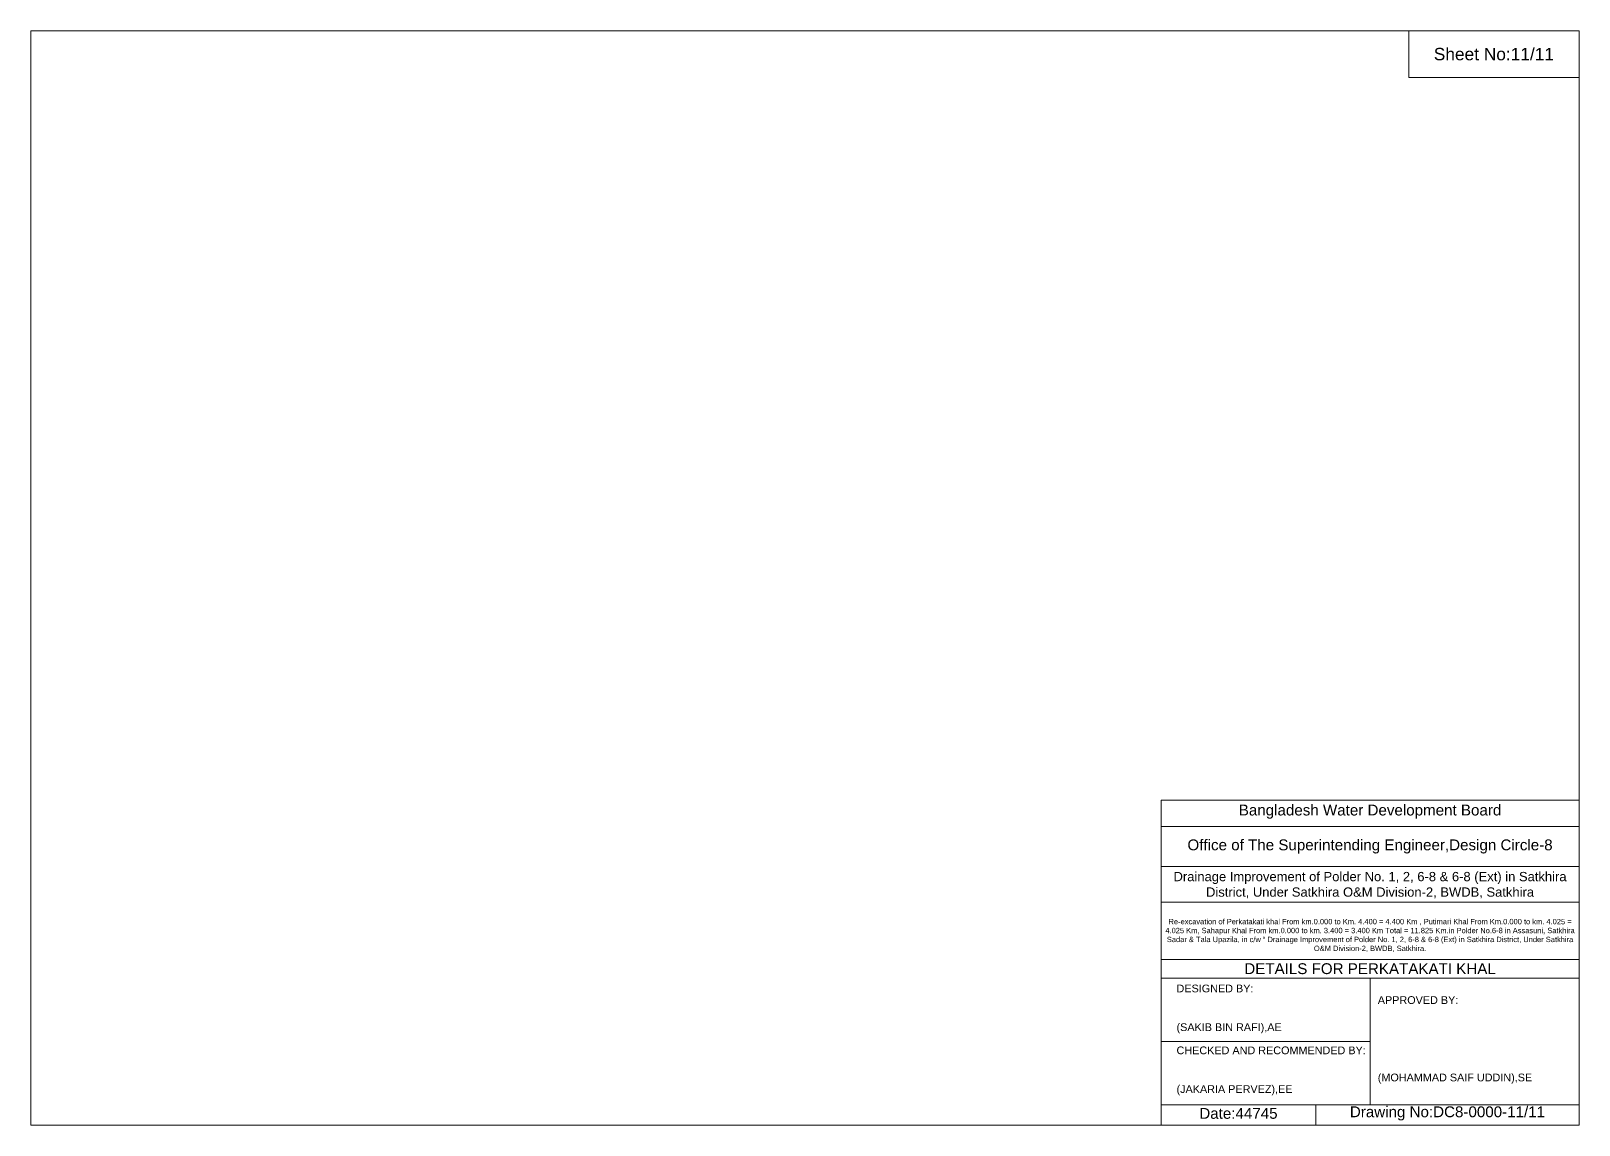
# Model space of a CAD drawing. Header units: inches. Extents: x 91000 to 208000, y -5656 to 20000.
# Drawn here: x 200000 to 208000, y -5656 to 0 of the extents above; entities that cross this region are included whole.
import ezdxf

# ---------------------------------------------------------------- set-up
doc = ezdxf.new("R2010")
doc.units = ezdxf.units.IN
doc.header["$LTSCALE"] = 7
doc.header["$MEASUREMENT"] = 0
doc.layers.add('Cross Section Labels', color=7, linetype='Continuous', lineweight=9)
doc.styles.get("Standard").update_dxf_attribs({"font": 'arial.ttf'})

msp = doc.modelspace()

# ---------------------------------------------------------------- texts
at = {"layer": 'Cross Section Labels', "attachment_point": 5}
for s, insert, char_height in [('Sheet No:11/11', (207560, -120), 64), ('Bangladesh Water Development Board', (206920, -4036), 56), ('Office of The Superintending Engineer,Design Circle-8', (206920, -4216), 56)]:
    msp.add_mtext(s, dxfattribs=dict(at, insert=insert, char_height=char_height))
at = {"layer": 'Cross Section Labels'}
for s, insert, char_height, width, attachment_point in [('Drainage Improvement of Polder No. 1, 2, 6-8 & 6-8 (Ext) in Satkhira District, Under Satkhira O&M Division-2, BWDB, Satkhira', (206920, -4416), 48, 2240, 5), ('Re-excavation of Perkatakati khal From km.0.000 to Km. 4.400 = 4.400 Km , Putimari Khal From Km.0.000 to km. 4.025 = 4.025 Km, Sahapur Khal From km.0.000 to km. 3.400 = 3.400 Km Total = 11.825 Km.in Polder No.6-8 in Assasuni, Satkhira Sadar & Tala Upazila, in c/w “ Drainage Improvement of Polder No. 1, 2, 6-8 & 6-8 (Ext) in Satkhira District, Under Satkhira O&M Division-2, BWDB, Satkhira.', (206920, -4676), 27.6889, 2160, 5), ('DETAILS FOR PERKATAKATI KHAL', (206920, -4848), 56, 2240, 5), ('DESIGNED BY:^J^J^J(SAKIB BIN RAFI),AE', (205920, -5056), 40, 1120, 4), ('APPROVED BY:^J^J^J^J^J^J(MOHAMMAD SAIF UDDIN),SE', (206960, -5216), 40, 1120, 4), ('CHECKED AND RECOMMENDED BY:^J^J^J(JAKARIA PERVEZ),EE', (205920, -5376), 40, 1120, 4), ('Date:44745', (206240, -5596), 56, 1120, 5), ('Drawing No:DC8-0000-11/11', (207320, -5596), 56, 1760, 5)]:
    msp.add_mtext(s, dxfattribs=dict(at, insert=insert, char_height=char_height, width=width, attachment_point=attachment_point))

# ---------------------------------------------------------------- linework, layer by layer
at = {"layer": 'Cross Section Labels'}
for points in [[(200000, 0), (208000, 0), (208000, -5656), (200000, -5656)], [(207120, 0), (208000, 0), (208000, -240), (207120, -240)]]:
    msp.add_lwpolyline(points, close=True, dxfattribs=at)
for points in [[(205840, -5656), (205840, -3976), (208000, -3976)], [(205840, -4112), (208000, -4112)], [(205840, -4320), (208000, -4320)], [(205840, -4504), (208000, -4504)], [(205840, -4800), (208000, -4800)], [(205840, -4896), (208000, -4896)], [(206920, -4896), (206920, -5552)], [(205840, -5224), (206920, -5224)], [(205840, -5552), (208000, -5552)], [(206640, -5552), (206640, -5656)]]:
    msp.add_lwpolyline(points, dxfattribs=at)

msp.set_redraw_order([(e.dxf.handle, doc.entitydb.next_handle()) for e in msp.query("TEXT MTEXT ATTDEF DIMENSION ARC_DIMENSION")])  # texts and dimensions are drawn at this point

doc.saveas('drawing.dxf')
